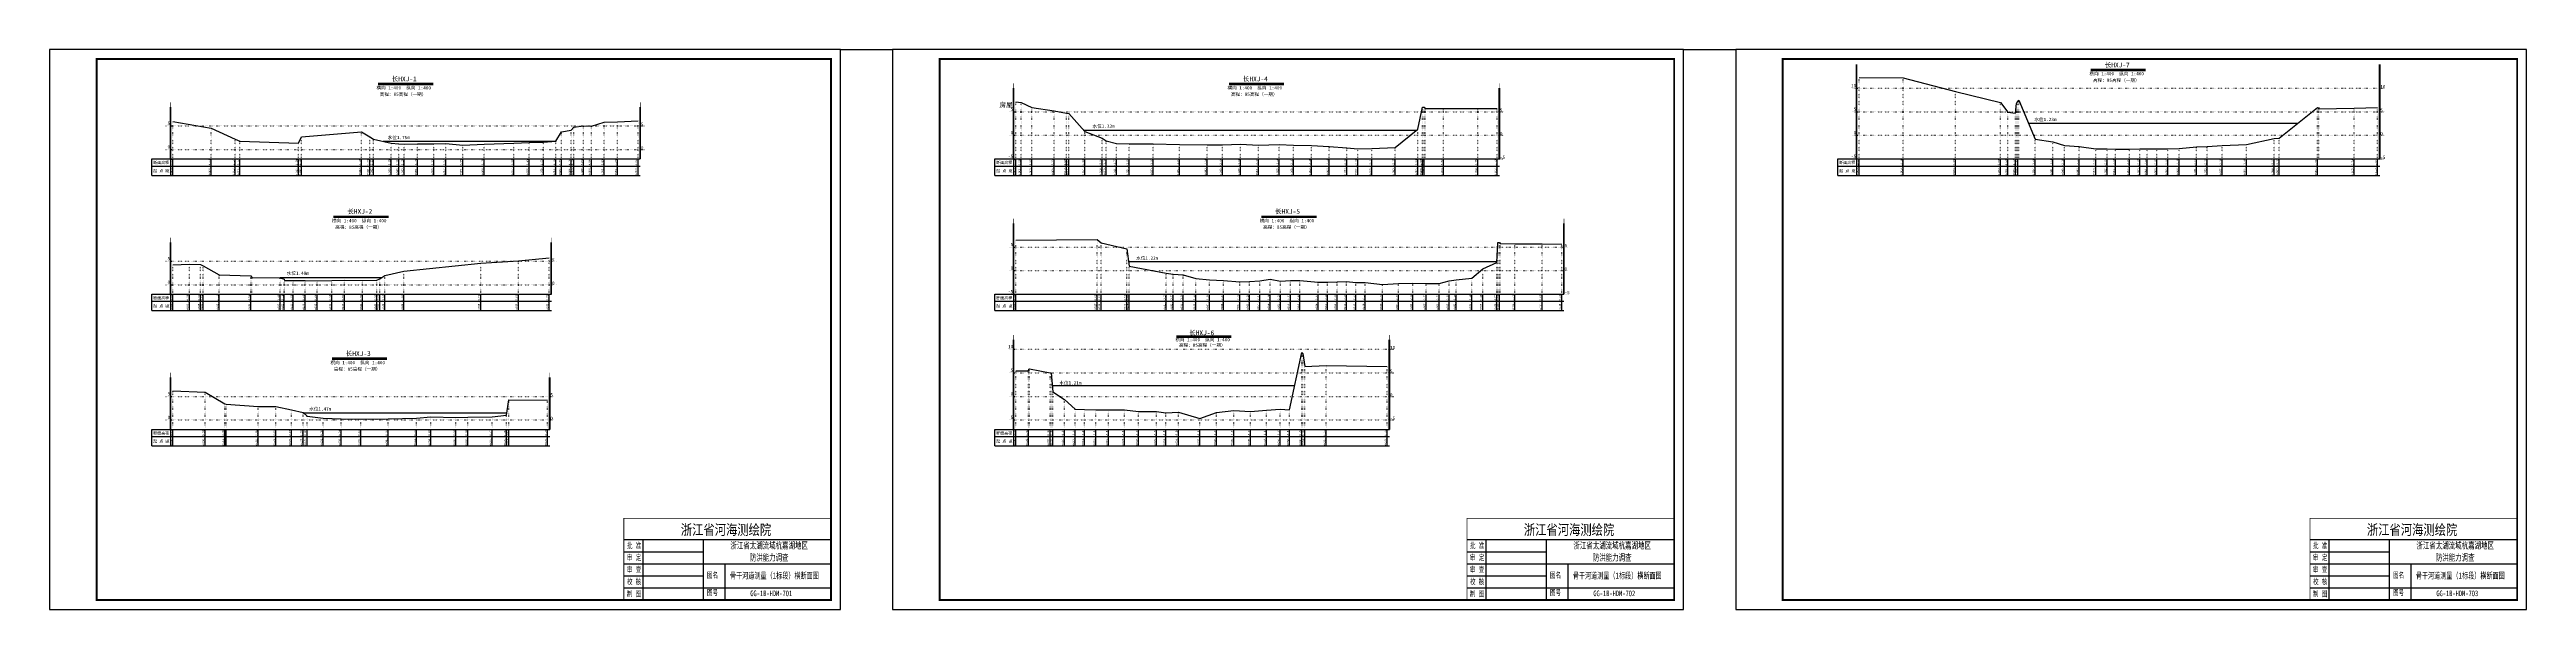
# Model space of a CAD drawing. Header units: millimetres. Extents: x 518104 to 519420, y 3371901 to 3372198.
import ezdxf
from ezdxf.enums import TextEntityAlignment as Align

# ---------------------------------------------------------------- set-up
doc = ezdxf.new("R2010")
doc.units = ezdxf.units.MM
doc.header["$LTSCALE"] = 0.4
doc.header["$MEASUREMENT"] = 0
doc.linetypes.add('X4', pattern=[1.6, 0, -1.6])
for name, color, linetype in [('DMX', 1, 'Continuous'), ('TEXT', 7, 'Continuous'), ('zdm1', 5, 'Continuous'), ('ZDMT5', 3, 'Continuous'), ('ZJ', 7, 'Continuous'), ('图框', 7, 'Continuous'), ('断面名称', 5, 'Continuous'), ('比例尺', 3, 'Continuous'), ('水位', 4, 'Continuous')]:
    doc.layers.add(name, color=color, linetype=linetype)
doc.styles.add('HDM', font='仿宋_GB2312.ttf')
doc.styles.add('tk2', font='SimSun.ttf', dxfattribs={"width": 0.8})

msp = doc.modelspace()

# ---------------------------------------------------------------- linework, layer by layer
at = {"lineweight": 100, "const_width": 0.5}
for points in [[(518519.4, 3371949.2), (518409.4, 3371949.2), (518409.4, 3371905.9), (518519.4, 3371905.9), (518519.4, 3371949.2)], [(518967.1, 3371949.2), (518857.1, 3371949.2), (518857.1, 3371905.9), (518967.1, 3371905.9), (518967.1, 3371949.2)], [(519414.8, 3371949.2), (519304.8, 3371949.2), (519304.8, 3371905.9), (519414.8, 3371905.9), (519414.8, 3371949.2)]]:
    msp.add_lwpolyline(points, dxfattribs=at)
at = {"layer": 'DMX', "linetype": 'Continuous', "flags": 128}
for points in [[(519065.3, 3372183), (519088.7, 3372182.8), (519116.6, 3372175.6), (519140.5, 3372169.8), (519144.3, 3372164.6), (519148.4, 3372164.2), (519148.9, 3372169.3), (519149.6, 3372170.7), (519150.1, 3372171.1), (519158.8, 3372150.4), (519168.2, 3372148.9), (519174.4, 3372146.9), (519182.2, 3372146.4), (519191, 3372145.3), (519197.1, 3372145.3), (519201.5, 3372145.1), (519208.9, 3372145.1), (519214.5, 3372145.2), (519218.3, 3372145.3), (519223.5, 3372145.3), (519229.3, 3372145.3), (519235.3, 3372145.4), (519244.6, 3372146.3), (519250.1, 3372146.4), (519258.2, 3372146.9), (519271, 3372147.5), (519285.7, 3372150.7), (519288.4, 3372150.8), (519308.8, 3372167.1), (519309.3, 3372166.8), (519309.4, 3372167.2), (519309.5, 3372166.4), (519328.2, 3372166.8), (519340.6, 3372167.2)], [(518617.6, 3372170.1), (518620.4, 3372169.8), (518626.1, 3372167.2), (518637.9, 3372165.4), (518644.4, 3372164.1), (518645.7, 3372163.9), (518645.7, 3372163.9), (518654.1, 3372154.4), (518663.3, 3372150.8), (518665.5, 3372149.5), (518671, 3372148.1), (518677.7, 3372147.8), (518690.5, 3372147.8), (518704.4, 3372147.6), (518719.1, 3372147.4), (518727.2, 3372147.3), (518736.9, 3372147.7), (518746.4, 3372147.1), (518757.4, 3372147.6), (518765, 3372147.1), (518774.6, 3372146.9), (518783.9, 3372146.4), (518793.3, 3372145.8), (518799.1, 3372145.2), (518806.6, 3372145.4), (518818.9, 3372146), (518831, 3372155.6), (518833.5, 3372167.3), (518834.3, 3372167.3), (518834.9, 3372166.7), (518844.7, 3372166.7), (518862.8, 3372166.7), (518873.1, 3372166.6)], [(518169.9, 3372159.8), (518190.2, 3372156.2), (518202.9, 3372150.3), (518205.4, 3372149.3), (518236.5, 3372148.3), (518238.1, 3372151.6), (518270, 3372154.3), (518274.4, 3372151.5), (518276.4, 3372150.4), (518285.7, 3372148.3), (518289.9, 3372147.9), (518292.7, 3372147.7), (518299.8, 3372147.8), (518308.5, 3372147.9), (518314.8, 3372148), (518323.8, 3372147.2), (518335.2, 3372147.7), (518351, 3372148.3), (518359.1, 3372148.6), (518366.7, 3372148.7), (518373.3, 3372149.2), (518376.3, 3372154.2), (518381.4, 3372155.2), (518382.8, 3372156.7), (518388, 3372157.4), (518392.1, 3372157.2), (518398.9, 3372159.4), (518406, 3372159.6), (518416.9, 3372160)], [(518617.6, 3372096.8), (518660.7, 3372097.2), (518662.8, 3372095.3), (518676.4, 3372092.1), (518677.7, 3372082.9), (518697.3, 3372079.2), (518701, 3372078.8), (518706.4, 3372078.3), (518713.1, 3372076.5), (518720.3, 3372075.8), (518727.8, 3372075.3), (518736.4, 3372074.7), (518741.6, 3372074.9), (518747.1, 3372075.2), (518752.6, 3372076), (518758, 3372075), (518763.3, 3372075.3), (518768.4, 3372075.3), (518778.1, 3372074.4), (518783.1, 3372074.5), (518788.1, 3372074.7), (518793.1, 3372074.9), (518798.1, 3372074.3), (518803.1, 3372074.3), (518812.3, 3372073.3), (518820.8, 3372073.8), (518828.4, 3372074), (518835.5, 3372073.8), (518842.4, 3372073.8), (518847.7, 3372075.2), (518851.3, 3372075.8), (518859.7, 3372076.6), (518865.5, 3372081.6), (518872.9, 3372085), (518873.4, 3372095.6), (518874.4, 3372095.6), (518874.8, 3372095), (518882.5, 3372094.9), (518897.1, 3372094.8), (518907.4, 3372094.7)], [(518169.9, 3372083.7), (518178.6, 3372084.1), (518184.6, 3372083.9), (518186, 3372083.2), (518194.5, 3372078.4), (518211.2, 3372077.8), (518211.8, 3372077), (518226.9, 3372076.8), (518228.9, 3372076), (518229.2, 3372075.4), (518233.7, 3372075.4), (518240.1, 3372075.3), (518246.5, 3372075.2), (518254.3, 3372075.4), (518261, 3372075.5), (518270.6, 3372075.4), (518278.2, 3372075.5), (518279.7, 3372076.2), (518282.5, 3372078.1), (518292.5, 3372080.4), (518333.4, 3372084.6), (518353.4, 3372085.8), (518369.7, 3372087.4)], [(518617.6, 3372027.5), (518624.2, 3372027.5), (518624.5, 3372028.4), (518624.8, 3372028.5), (518635.7, 3372026.3), (518636.2, 3372026.3), (518637.2, 3372016.3), (518643.3, 3372012.3), (518649.1, 3372007.1), (518654, 3372006.9), (518660, 3372006.7), (518666.8, 3372006.8), (518675.3, 3372006.7), (518682.7, 3372005.9), (518692.3, 3372005.9), (518697.1, 3372005.1), (518703.9, 3372005.6), (518715.3, 3372002.2), (518724.1, 3372005.4), (518733.2, 3372006.4), (518742.2, 3372005.9), (518750.7, 3372006.5), (518757.9, 3372007.1), (518762.9, 3372006.8), (518769.4, 3372037.1), (518770, 3372036.6), (518771, 3372029.8), (518782.3, 3372030.3), (518814.7, 3372029.8)], [(518169.9, 3372016.9), (518187, 3372016.2), (518197.5, 3372010), (518198.2, 3372009.8), (518215.1, 3372008.6), (518224.5, 3372008.5), (518232.9, 3372006.7), (518239.1, 3372005.3), (518241.1, 3372003.4), (518249.6, 3372002.3), (518259.3, 3372002), (518269.6, 3372001.8), (518284.2, 3372002), (518299.2, 3372002.3), (518306.9, 3372003.1), (518320.1, 3372002.7), (518326.5, 3372002.9), (518339.4, 3372003.1), (518347, 3372003.9), (518348.2, 3372012), (518368.8, 3372011.9)]]:
    msp.add_lwpolyline(points, dxfattribs=at)
at = {"layer": 'TEXT', "color": 0}
for p, q in [((518409.4, 3371938, 0), (518519.4, 3371938, 0)), ((518419.4, 3371938, 0), (518419.4, 3371912.3, 0)), ((518451.5, 3371938, 0), (518451.5, 3371912.3, 0)), ((518857.1, 3371938, 0), (518967.1, 3371938, 0)), ((518867.1, 3371938, 0), (518867.1, 3371912.3, 0)), ((518899.2, 3371938, 0), (518899.2, 3371912.3, 0)), ((519304.8, 3371938, 0), (519414.8, 3371938, 0)), ((519314.8, 3371938, 0), (519314.8, 3371912.3, 0)), ((519346.9, 3371938, 0), (519346.9, 3371912.3, 0)), ((518409.4, 3371931.5, 0), (518451.5, 3371931.5, 0)), ((518409.4, 3371925.1, 0), (518451.5, 3371925.1, 0)), ((518451.5, 3371925.1, 0), (518519.4, 3371925.1, 0)), ((518463, 3371925.1, 0), (518463, 3371905.9, 0)), ((518857.1, 3371931.5, 0), (518899.2, 3371931.5, 0)), ((518857.1, 3371925.1, 0), (518899.2, 3371925.1, 0)), ((518899.2, 3371925.1, 0), (518967.1, 3371925.1, 0)), ((518910.7, 3371925.1, 0), (518910.7, 3371905.9, 0)), ((519304.8, 3371931.5, 0), (519346.9, 3371931.5, 0)), ((519304.8, 3371925.1, 0), (519346.9, 3371925.1, 0)), ((519346.9, 3371925.1, 0), (519414.8, 3371925.1, 0)), ((519358.4, 3371925.1, 0), (519358.4, 3371905.9, 0)), ((518409.4, 3371918.7, 0), (518451.5, 3371918.7, 0)), ((518409.4, 3371912.3, 0), (518519.4, 3371912.3, 0)), ((518419.4, 3371912.3, 0), (518419.4, 3371905.9, 0)), ((518451.5, 3371912.3, 0), (518451.5, 3371905.9, 0)), ((518857.1, 3371918.7, 0), (518899.2, 3371918.7, 0)), ((518857.1, 3371912.3, 0), (518967.1, 3371912.3, 0)), ((518867.1, 3371912.3, 0), (518867.1, 3371905.9, 0)), ((518899.2, 3371912.3, 0), (518899.2, 3371905.9, 0)), ((519304.8, 3371918.7, 0), (519346.9, 3371918.7, 0)), ((519304.8, 3371912.3, 0), (519414.8, 3371912.3, 0)), ((519314.8, 3371912.3, 0), (519314.8, 3371905.9, 0)), ((519346.9, 3371912.3, 0), (519346.9, 3371905.9, 0))]:
    msp.add_line(p, q, dxfattribs=at)
at = {"layer": 'zdm1', "linetype": 'Continuous'}
for p, q in [((519064, 3372139.9), (519064, 3372189.9)), ((519064.2, 3372139.9), (519064.2, 3372189.9)), ((519341.7, 3372139.9), (519341.7, 3372189.9)), ((519342, 3372139.9), (519342, 3372189.9)), ((518616.3, 3372139.9), (518616.3, 3372177.4)), ((518616.5, 3372139.9), (518616.5, 3372177.4)), ((518874.2, 3372139.9), (518874.2, 3372177.4)), ((518874.5, 3372139.9), (518874.5, 3372177.4)), ((518168.6, 3372139.9), (518168.6, 3372167.4)), ((518168.8, 3372139.9), (518168.8, 3372167.4)), ((518418, 3372139.9), (518418, 3372167.4)), ((518418.2, 3372139.9), (518418.2, 3372167.4)), ((518158.7, 3372139.9), (518169.9, 3372139.9)), ((518158.7, 3372131.1), (518158.7, 3372139.9)), ((518158.7, 3372136.1), (518418.1, 3372136.1)), ((518168.7, 3372131.1), (518168.7, 3372139.9)), ((518169.9, 3372139.9), (518418.1, 3372139.9)), ((518606.4, 3372139.9), (518617.6, 3372139.9)), ((518606.4, 3372131.1), (518606.4, 3372139.9)), ((518606.4, 3372136.1), (518874.4, 3372136.1)), ((518616.4, 3372131.1), (518616.4, 3372139.9)), ((518617.6, 3372139.9), (518874.4, 3372139.9)), ((519054.1, 3372139.9), (519065.3, 3372139.9)), ((519054.1, 3372131.1), (519054.1, 3372139.9)), ((519054.1, 3372136.1), (519341.9, 3372136.1)), ((519064.1, 3372131.1), (519064.1, 3372139.9)), ((519065.3, 3372139.9), (519341.9, 3372139.9)), ((518158.7, 3372131.1), (518418.1, 3372131.1)), ((518606.4, 3372131.1), (518874.4, 3372131.1)), ((519054.1, 3372131.1), (519341.9, 3372131.1)), ((518168.6, 3372068.1), (518168.6, 3372095.6)), ((518168.8, 3372068.1), (518168.8, 3372095.6)), ((518370.8, 3372068.1), (518370.8, 3372095.6)), ((518371, 3372068.1), (518371, 3372095.6)), ((518616.3, 3372068.1), (518616.3, 3372105.6)), ((518616.5, 3372068.1), (518616.5, 3372105.6)), ((518908.5, 3372068.1), (518908.5, 3372105.6)), ((518908.8, 3372068.1), (518908.8, 3372105.6)), ((518158.7, 3372068.1), (518169.9, 3372068.1)), ((518158.7, 3372059.4), (518158.7, 3372068.1)), ((518158.7, 3372064.4), (518370.9, 3372064.4)), ((518158.7, 3372059.4), (518370.9, 3372059.4)), ((518168.7, 3372059.4), (518168.7, 3372068.1)), ((518169.9, 3372068.1), (518370.9, 3372068.1)), ((518606.4, 3372068.1), (518617.6, 3372068.1)), ((518606.4, 3372059.4), (518606.4, 3372068.1)), ((518606.4, 3372064.4), (518908.6, 3372064.4)), ((518606.4, 3372059.4), (518908.6, 3372059.4)), ((518616.4, 3372059.4), (518616.4, 3372068.1)), ((518617.6, 3372068.1), (518908.6, 3372068.1)), ((518616.3, 3371996.4), (518616.3, 3372043.9)), ((518616.5, 3371996.4), (518616.5, 3372043.9)), ((518815.8, 3371996.4), (518815.8, 3372043.9)), ((518816.1, 3371996.4), (518816.1, 3372043.9)), ((518168.6, 3371996.4), (518168.6, 3372023.9)), ((518168.8, 3371996.4), (518168.8, 3372023.9)), ((518369.9, 3371996.4), (518369.9, 3372023.9)), ((518370.2, 3371996.4), (518370.2, 3372023.9)), ((518158.7, 3371996.4), (518169.9, 3371996.4)), ((518158.7, 3371987.6), (518158.7, 3371996.4)), ((518158.7, 3371992.6), (518370, 3371992.6)), ((518168.7, 3371987.6), (518168.7, 3371996.4)), ((518169.9, 3371996.4), (518370, 3371996.4)), ((518606.4, 3371996.4), (518617.6, 3371996.4)), ((518606.4, 3371987.6), (518606.4, 3371996.4)), ((518606.4, 3371992.6), (518815.9, 3371992.6)), ((518616.4, 3371987.6), (518616.4, 3371996.4)), ((518617.6, 3371996.4), (518815.9, 3371996.4)), ((518158.7, 3371987.6), (518370, 3371987.6)), ((518606.4, 3371987.6), (518815.9, 3371987.6))]:
    msp.add_line(p, q, dxfattribs=at)
at = {"layer": 'zdm1', "linetype": 'X4'}
for p, q in [((519061.6, 3372177.4), (519344.4, 3372177.4)), ((518613.9, 3372164.9), (518876.9, 3372164.9)), ((519061.6, 3372164.9), (519344.4, 3372164.9)), ((518166.2, 3372157.4), (518420.6, 3372157.4)), ((518613.9, 3372152.4), (518876.9, 3372152.4)), ((519061.6, 3372152.4), (519344.4, 3372152.4)), ((518166.2, 3372144.9), (518420.6, 3372144.9)), ((518613.9, 3372139.9), (518876.9, 3372139.9)), ((519061.6, 3372139.9), (519344.4, 3372139.9)), ((518166.2, 3372085.6), (518373.4, 3372085.6)), ((518613.9, 3372093.1), (518911.1, 3372093.1)), ((518166.2, 3372073.1), (518373.4, 3372073.1)), ((518613.9, 3372080.6), (518911.1, 3372080.6)), ((518613.9, 3372068.1), (518911.1, 3372068.1)), ((518613.9, 3372038.9), (518818.4, 3372038.9)), ((518613.9, 3372026.4), (518818.4, 3372026.4)), ((518166.2, 3372013.9), (518372.5, 3372013.9)), ((518613.9, 3372013.9), (518818.4, 3372013.9)), ((518166.2, 3372001.4), (518372.5, 3372001.4)), ((518613.9, 3372001.4), (518818.4, 3372001.4))]:
    msp.add_line(p, q, dxfattribs=at)
at = {"layer": 'zdm1', "linetype": 'Continuous', "flags": 128}
for points in [[(519064.1, 3372187.4, 0.25, 0.25, 0), (519064.1, 3372189.9, 0.25, 0.25, 0)], [(519341.9, 3372187.4, 0.25, 0.25, 0), (519341.9, 3372189.9, 0.25, 0.25, 0)], [(518616.4, 3372177.4, 0.25, 0.25, 0), (518616.4, 3372179.9, 0.25, 0.25, 0)], [(518616.4, 3372172.4, 0.25, 0.25, 0), (518616.4, 3372174.9, 0.25, 0.25, 0)], [(518874.4, 3372177.4, 0.25, 0.25, 0), (518874.4, 3372179.9, 0.25, 0.25, 0)], [(518874.4, 3372172.4, 0.25, 0.25, 0), (518874.4, 3372174.9, 0.25, 0.25, 0)], [(519064.1, 3372182.4, 0.25, 0.25, 0), (519064.1, 3372184.9, 0.25, 0.25, 0)], [(519064.1, 3372177.4, 0.25, 0.25, 0), (519064.1, 3372179.9, 0.25, 0.25, 0)], [(519064.1, 3372172.4, 0.25, 0.25, 0), (519064.1, 3372174.9, 0.25, 0.25, 0)], [(519341.9, 3372182.4, 0.25, 0.25, 0), (519341.9, 3372184.9, 0.25, 0.25, 0)], [(519341.9, 3372177.4, 0.25, 0.25, 0), (519341.9, 3372179.9, 0.25, 0.25, 0)], [(519341.9, 3372172.4, 0.25, 0.25, 0), (519341.9, 3372174.9, 0.25, 0.25, 0)], [(518168.7, 3372167.4, 0.25, 0.25, 0), (518168.7, 3372169.9, 0.25, 0.25, 0)], [(518168.7, 3372162.4, 0.25, 0.25, 0), (518168.7, 3372164.9, 0.25, 0.25, 0)], [(518418.1, 3372167.4, 0.25, 0.25, 0), (518418.1, 3372169.9, 0.25, 0.25, 0)], [(518418.1, 3372162.4, 0.25, 0.25, 0), (518418.1, 3372164.9, 0.25, 0.25, 0)], [(518616.4, 3372167.4, 0.25, 0.25, 0), (518616.4, 3372169.9, 0.25, 0.25, 0)], [(518616.4, 3372162.4, 0.25, 0.25, 0), (518616.4, 3372164.9, 0.25, 0.25, 0)], [(518874.4, 3372167.4, 0.25, 0.25, 0), (518874.4, 3372169.9, 0.25, 0.25, 0)], [(518874.4, 3372162.4, 0.25, 0.25, 0), (518874.4, 3372164.9, 0.25, 0.25, 0)], [(519064.1, 3372167.4, 0.25, 0.25, 0), (519064.1, 3372169.9, 0.25, 0.25, 0)], [(519064.1, 3372162.4, 0.25, 0.25, 0), (519064.1, 3372164.9, 0.25, 0.25, 0)], [(519341.9, 3372167.4, 0.25, 0.25, 0), (519341.9, 3372169.9, 0.25, 0.25, 0)], [(519341.9, 3372162.4, 0.25, 0.25, 0), (519341.9, 3372164.9, 0.25, 0.25, 0)], [(518168.7, 3372157.4, 0.25, 0.25, 0), (518168.7, 3372159.9, 0.25, 0.25, 0)], [(518168.7, 3372152.4, 0.25, 0.25, 0), (518168.7, 3372154.9, 0.25, 0.25, 0)], [(518168.7, 3372147.4, 0.25, 0.25, 0), (518168.7, 3372149.9, 0.25, 0.25, 0)], [(518418.1, 3372157.4, 0.25, 0.25, 0), (518418.1, 3372159.9, 0.25, 0.25, 0)], [(518418.1, 3372152.4, 0.25, 0.25, 0), (518418.1, 3372154.9, 0.25, 0.25, 0)], [(518418.1, 3372147.4, 0.25, 0.25, 0), (518418.1, 3372149.9, 0.25, 0.25, 0)], [(518616.4, 3372157.4, 0.25, 0.25, 0), (518616.4, 3372159.9, 0.25, 0.25, 0)], [(518616.4, 3372152.4, 0.25, 0.25, 0), (518616.4, 3372154.9, 0.25, 0.25, 0)], [(518616.4, 3372147.4, 0.25, 0.25, 0), (518616.4, 3372149.9, 0.25, 0.25, 0)], [(518874.4, 3372157.4, 0.25, 0.25, 0), (518874.4, 3372159.9, 0.25, 0.25, 0)], [(518874.4, 3372152.4, 0.25, 0.25, 0), (518874.4, 3372154.9, 0.25, 0.25, 0)], [(518874.4, 3372147.4, 0.25, 0.25, 0), (518874.4, 3372149.9, 0.25, 0.25, 0)], [(519064.1, 3372157.4, 0.25, 0.25, 0), (519064.1, 3372159.9, 0.25, 0.25, 0)], [(519064.1, 3372152.4, 0.25, 0.25, 0), (519064.1, 3372154.9, 0.25, 0.25, 0)], [(519064.1, 3372147.4, 0.25, 0.25, 0), (519064.1, 3372149.9, 0.25, 0.25, 0)], [(519341.9, 3372157.4, 0.25, 0.25, 0), (519341.9, 3372159.9, 0.25, 0.25, 0)], [(519341.9, 3372152.4, 0.25, 0.25, 0), (519341.9, 3372154.9, 0.25, 0.25, 0)], [(519341.9, 3372147.4, 0.25, 0.25, 0), (519341.9, 3372149.9, 0.25, 0.25, 0)], [(518168.7, 3372142.4, 0.25, 0.25, 0), (518168.7, 3372144.9, 0.25, 0.25, 0)], [(518418.1, 3372142.4, 0.25, 0.25, 0), (518418.1, 3372144.9, 0.25, 0.25, 0)], [(518616.4, 3372142.4, 0.25, 0.25, 0), (518616.4, 3372144.9, 0.25, 0.25, 0)], [(518874.4, 3372142.4, 0.25, 0.25, 0), (518874.4, 3372144.9, 0.25, 0.25, 0)], [(519064.1, 3372142.4, 0.25, 0.25, 0), (519064.1, 3372144.9, 0.25, 0.25, 0)], [(519341.9, 3372142.4, 0.25, 0.25, 0), (519341.9, 3372144.9, 0.25, 0.25, 0)], [(518168.7, 3372095.6, 0.25, 0.25, 0), (518168.7, 3372098.1, 0.25, 0.25, 0)], [(518370.9, 3372095.6, 0.25, 0.25, 0), (518370.9, 3372098.1, 0.25, 0.25, 0)], [(518616.4, 3372105.6, 0.25, 0.25, 0), (518616.4, 3372108.1, 0.25, 0.25, 0)], [(518616.4, 3372100.6, 0.25, 0.25, 0), (518616.4, 3372103.1, 0.25, 0.25, 0)], [(518616.4, 3372095.6, 0.25, 0.25, 0), (518616.4, 3372098.1, 0.25, 0.25, 0)], [(518908.6, 3372105.6, 0.25, 0.25, 0), (518908.6, 3372108.1, 0.25, 0.25, 0)], [(518908.6, 3372100.6, 0.25, 0.25, 0), (518908.6, 3372103.1, 0.25, 0.25, 0)], [(518908.6, 3372095.6, 0.25, 0.25, 0), (518908.6, 3372098.1, 0.25, 0.25, 0)], [(518168.7, 3372090.6, 0.25, 0.25, 0), (518168.7, 3372093.1, 0.25, 0.25, 0)], [(518168.7, 3372085.6, 0.25, 0.25, 0), (518168.7, 3372088.1, 0.25, 0.25, 0)], [(518168.7, 3372080.6, 0.25, 0.25, 0), (518168.7, 3372083.1, 0.25, 0.25, 0)], [(518370.9, 3372090.6, 0.25, 0.25, 0), (518370.9, 3372093.1, 0.25, 0.25, 0)], [(518370.9, 3372085.6, 0.25, 0.25, 0), (518370.9, 3372088.1, 0.25, 0.25, 0)], [(518370.9, 3372080.6, 0.25, 0.25, 0), (518370.9, 3372083.1, 0.25, 0.25, 0)], [(518616.4, 3372090.6, 0.25, 0.25, 0), (518616.4, 3372093.1, 0.25, 0.25, 0)], [(518616.4, 3372085.6, 0.25, 0.25, 0), (518616.4, 3372088.1, 0.25, 0.25, 0)], [(518616.4, 3372080.6, 0.25, 0.25, 0), (518616.4, 3372083.1, 0.25, 0.25, 0)], [(518908.6, 3372090.6, 0.25, 0.25, 0), (518908.6, 3372093.1, 0.25, 0.25, 0)], [(518908.6, 3372085.6, 0.25, 0.25, 0), (518908.6, 3372088.1, 0.25, 0.25, 0)], [(518908.6, 3372080.6, 0.25, 0.25, 0), (518908.6, 3372083.1, 0.25, 0.25, 0)], [(518168.7, 3372075.6, 0.25, 0.25, 0), (518168.7, 3372078.1, 0.25, 0.25, 0)], [(518168.7, 3372070.6, 0.25, 0.25, 0), (518168.7, 3372073.1, 0.25, 0.25, 0)], [(518370.9, 3372075.6, 0.25, 0.25, 0), (518370.9, 3372078.1, 0.25, 0.25, 0)], [(518370.9, 3372070.6, 0.25, 0.25, 0), (518370.9, 3372073.1, 0.25, 0.25, 0)], [(518616.4, 3372075.6, 0.25, 0.25, 0), (518616.4, 3372078.1, 0.25, 0.25, 0)], [(518616.4, 3372070.6, 0.25, 0.25, 0), (518616.4, 3372073.1, 0.25, 0.25, 0)], [(518908.6, 3372075.6, 0.25, 0.25, 0), (518908.6, 3372078.1, 0.25, 0.25, 0)], [(518908.6, 3372070.6, 0.25, 0.25, 0), (518908.6, 3372073.1, 0.25, 0.25, 0)], [(518616.4, 3372043.9, 0.25, 0.25, 0), (518616.4, 3372046.4, 0.25, 0.25, 0)], [(518815.9, 3372043.9, 0.25, 0.25, 0), (518815.9, 3372046.4, 0.25, 0.25, 0)], [(518616.4, 3372038.9, 0.25, 0.25, 0), (518616.4, 3372041.4, 0.25, 0.25, 0)], [(518616.4, 3372033.9, 0.25, 0.25, 0), (518616.4, 3372036.4, 0.25, 0.25, 0)], [(518616.4, 3372028.9, 0.25, 0.25, 0), (518616.4, 3372031.4, 0.25, 0.25, 0)], [(518815.9, 3372038.9, 0.25, 0.25, 0), (518815.9, 3372041.4, 0.25, 0.25, 0)], [(518815.9, 3372033.9, 0.25, 0.25, 0), (518815.9, 3372036.4, 0.25, 0.25, 0)], [(518815.9, 3372028.9, 0.25, 0.25, 0), (518815.9, 3372031.4, 0.25, 0.25, 0)], [(518168.7, 3372023.9, 0.25, 0.25, 0), (518168.7, 3372026.4, 0.25, 0.25, 0)], [(518168.7, 3372018.9, 0.25, 0.25, 0), (518168.7, 3372021.4, 0.25, 0.25, 0)], [(518370, 3372023.9, 0.25, 0.25, 0), (518370, 3372026.4, 0.25, 0.25, 0)], [(518370, 3372018.9, 0.25, 0.25, 0), (518370, 3372021.4, 0.25, 0.25, 0)], [(518616.4, 3372023.9, 0.25, 0.25, 0), (518616.4, 3372026.4, 0.25, 0.25, 0)], [(518616.4, 3372018.9, 0.25, 0.25, 0), (518616.4, 3372021.4, 0.25, 0.25, 0)], [(518815.9, 3372023.9, 0.25, 0.25, 0), (518815.9, 3372026.4, 0.25, 0.25, 0)], [(518815.9, 3372018.9, 0.25, 0.25, 0), (518815.9, 3372021.4, 0.25, 0.25, 0)], [(518168.7, 3372013.9, 0.25, 0.25, 0), (518168.7, 3372016.4, 0.25, 0.25, 0)], [(518168.7, 3372008.9, 0.25, 0.25, 0), (518168.7, 3372011.4, 0.25, 0.25, 0)], [(518168.7, 3372003.9, 0.25, 0.25, 0), (518168.7, 3372006.4, 0.25, 0.25, 0)], [(518370, 3372013.9, 0.25, 0.25, 0), (518370, 3372016.4, 0.25, 0.25, 0)], [(518370, 3372008.9, 0.25, 0.25, 0), (518370, 3372011.4, 0.25, 0.25, 0)], [(518370, 3372003.9, 0.25, 0.25, 0), (518370, 3372006.4, 0.25, 0.25, 0)], [(518616.4, 3372013.9, 0.25, 0.25, 0), (518616.4, 3372016.4, 0.25, 0.25, 0)], [(518616.4, 3372008.9, 0.25, 0.25, 0), (518616.4, 3372011.4, 0.25, 0.25, 0)], [(518616.4, 3372003.9, 0.25, 0.25, 0), (518616.4, 3372006.4, 0.25, 0.25, 0)], [(518815.9, 3372013.9, 0.25, 0.25, 0), (518815.9, 3372016.4, 0.25, 0.25, 0)], [(518815.9, 3372008.9, 0.25, 0.25, 0), (518815.9, 3372011.4, 0.25, 0.25, 0)], [(518815.9, 3372003.9, 0.25, 0.25, 0), (518815.9, 3372006.4, 0.25, 0.25, 0)], [(518168.7, 3371998.9, 0.25, 0.25, 0), (518168.7, 3372001.4, 0.25, 0.25, 0)], [(518370, 3371998.9, 0.25, 0.25, 0), (518370, 3372001.4, 0.25, 0.25, 0)], [(518616.4, 3371998.9, 0.25, 0.25, 0), (518616.4, 3372001.4, 0.25, 0.25, 0)], [(518815.9, 3371998.9, 0.25, 0.25, 0), (518815.9, 3372001.4, 0.25, 0.25, 0)]]:
    msp.add_lwpolyline(points, format="xyseb", dxfattribs=at)
at = {"layer": 'ZDMT5', "linetype": 'X4'}
for p, q in [((519065.3, 3372139.9), (519065.3, 3372183)), ((519088.7, 3372139.9), (519088.7, 3372182.8)), ((519116.6, 3372139.9), (519116.6, 3372175.6)), ((518617.6, 3372139.9), (518617.6, 3372170.1)), ((518620.4, 3372139.9), (518620.4, 3372169.8)), ((518626.1, 3372139.9), (518626.1, 3372167.2)), ((518637.9, 3372139.9), (518637.9, 3372165.4)), ((518644.4, 3372139.9), (518644.4, 3372164.1)), ((518645.7, 3372139.9), (518645.7, 3372163.9)), ((518645.7, 3372139.9), (518645.7, 3372163.9)), ((518833.5, 3372139.9), (518833.5, 3372167.3)), ((518834.3, 3372139.9), (518834.3, 3372167.3)), ((518834.9, 3372139.9), (518834.9, 3372166.7)), ((518844.7, 3372139.9), (518844.7, 3372166.7)), ((518862.8, 3372139.9), (518862.8, 3372166.7)), ((518873.1, 3372139.9), (518873.1, 3372166.6)), ((519140.5, 3372139.9), (519140.5, 3372169.8)), ((519144.3, 3372139.9), (519144.3, 3372164.6)), ((519148.4, 3372139.9), (519148.4, 3372164.2)), ((519148.9, 3372139.9), (519148.9, 3372169.3)), ((519149.6, 3372139.9), (519149.6, 3372170.7)), ((519150.1, 3372139.9), (519150.1, 3372171.1)), ((519308.8, 3372139.9), (519308.8, 3372167.1)), ((519309.3, 3372139.9), (519309.3, 3372166.8)), ((519309.4, 3372139.9), (519309.4, 3372167.2)), ((519309.5, 3372139.9), (519309.5, 3372166.4)), ((519328.2, 3372139.9), (519328.2, 3372166.8)), ((519340.6, 3372139.9), (519340.6, 3372167.2)), ((518169.9, 3372139.9), (518169.9, 3372159.8)), ((518190.2, 3372139.9), (518190.2, 3372156.2)), ((518202.9, 3372139.9), (518202.9, 3372150.3)), ((518205.4, 3372139.9), (518205.4, 3372149.3)), ((518236.5, 3372139.9), (518236.5, 3372148.3)), ((518238.1, 3372139.9), (518238.1, 3372151.6)), ((518270, 3372139.9), (518270, 3372154.3)), ((518274.4, 3372139.9), (518274.4, 3372151.5)), ((518276.4, 3372139.9), (518276.4, 3372150.4)), ((518285.7, 3372139.9), (518285.7, 3372148.3)), ((518351, 3372139.9), (518351, 3372148.3)), ((518359.1, 3372139.9), (518359.1, 3372148.6)), ((518366.7, 3372139.9), (518366.7, 3372148.7)), ((518373.3, 3372139.9), (518373.3, 3372149.2)), ((518376.3, 3372139.9), (518376.3, 3372154.2)), ((518381.4, 3372139.9), (518381.4, 3372155.2)), ((518382.8, 3372139.9), (518382.8, 3372156.7)), ((518388, 3372139.9), (518388, 3372157.4)), ((518392.1, 3372139.9), (518392.1, 3372157.2)), ((518398.9, 3372139.9), (518398.9, 3372159.4)), ((518406, 3372139.9), (518406, 3372159.6)), ((518416.9, 3372139.9), (518416.9, 3372160)), ((518654.1, 3372139.9), (518654.1, 3372154.4)), ((518663.3, 3372139.9), (518663.3, 3372150.8)), ((518665.5, 3372139.9), (518665.5, 3372149.5)), ((518831, 3372139.9), (518831, 3372155.6)), ((519158.8, 3372139.9), (519158.8, 3372150.4)), ((519168.2, 3372139.9), (519168.2, 3372148.9)), ((519285.7, 3372139.9), (519285.7, 3372150.7)), ((519288.4, 3372139.9), (519288.4, 3372150.8)), ((518289.9, 3372139.9), (518289.9, 3372147.9)), ((518292.7, 3372139.9), (518292.7, 3372147.7)), ((518299.8, 3372139.9), (518299.8, 3372147.8)), ((518308.5, 3372139.9), (518308.5, 3372147.9)), ((518314.8, 3372139.9), (518314.8, 3372148)), ((518323.8, 3372139.9), (518323.8, 3372147.2)), ((518335.2, 3372139.9), (518335.2, 3372147.7)), ((518671, 3372139.9), (518671, 3372148.1)), ((518677.7, 3372139.9), (518677.7, 3372147.8)), ((518690.5, 3372139.9), (518690.5, 3372147.8)), ((518704.4, 3372139.9), (518704.4, 3372147.6)), ((518719.1, 3372139.9), (518719.1, 3372147.4)), ((518727.2, 3372139.9), (518727.2, 3372147.3)), ((518736.9, 3372139.9), (518736.9, 3372147.7)), ((518746.4, 3372139.9), (518746.4, 3372147.1)), ((518757.4, 3372139.9), (518757.4, 3372147.6)), ((518765, 3372139.9), (518765, 3372147.1)), ((518774.6, 3372139.9), (518774.6, 3372146.9)), ((518783.9, 3372139.9), (518783.9, 3372146.4)), ((518793.3, 3372139.9), (518793.3, 3372145.8)), ((518799.1, 3372139.9), (518799.1, 3372145.2)), ((518806.6, 3372139.9), (518806.6, 3372145.4)), ((518818.9, 3372139.9), (518818.9, 3372146)), ((519174.4, 3372139.9), (519174.4, 3372146.9)), ((519182.2, 3372139.9), (519182.2, 3372146.4)), ((519191, 3372139.9), (519191, 3372145.3)), ((519197.1, 3372139.9), (519197.1, 3372145.3)), ((519201.5, 3372139.9), (519201.5, 3372145.1)), ((519208.9, 3372139.9), (519208.9, 3372145.1)), ((519214.5, 3372139.9), (519214.5, 3372145.2)), ((519218.3, 3372139.9), (519218.3, 3372145.3)), ((519223.5, 3372139.9), (519223.5, 3372145.3)), ((519229.3, 3372139.9), (519229.3, 3372145.3)), ((519235.3, 3372139.9), (519235.3, 3372145.4)), ((519244.6, 3372139.9), (519244.6, 3372146.3)), ((519250.1, 3372139.9), (519250.1, 3372146.4)), ((519258.2, 3372139.9), (519258.2, 3372146.9)), ((519271, 3372139.9), (519271, 3372147.5)), ((518617.6, 3372068.1), (518617.6, 3372096.8)), ((518660.7, 3372068.1), (518660.7, 3372097.2)), ((518874.4, 3372068.1), (518874.4, 3372095.6)), ((518169.9, 3372068.1), (518169.9, 3372083.7)), ((518178.6, 3372068.1), (518178.6, 3372084.1)), ((518184.6, 3372068.1), (518184.6, 3372083.9)), ((518186, 3372068.1), (518186, 3372083.2)), ((518333.4, 3372068.1), (518333.4, 3372084.6)), ((518353.4, 3372068.1), (518353.4, 3372085.8)), ((518369.7, 3372068.1), (518369.7, 3372087.4)), ((518662.8, 3372068.1), (518662.8, 3372095.3)), ((518676.4, 3372068.1), (518676.4, 3372092.1)), ((518677.7, 3372068.1), (518677.7, 3372082.9)), ((518872.9, 3372068.1), (518872.9, 3372085)), ((518873.4, 3372068.1), (518873.4, 3372095.6)), ((518874.8, 3372068.1), (518874.8, 3372095)), ((518882.5, 3372068.1), (518882.5, 3372094.9)), ((518897.1, 3372068.1), (518897.1, 3372094.8)), ((518907.4, 3372068.1), (518907.4, 3372094.7)), ((518194.5, 3372068.1), (518194.5, 3372078.4)), ((518211.2, 3372068.1), (518211.2, 3372077.8)), ((518211.8, 3372068.1), (518211.8, 3372077)), ((518226.9, 3372068.1), (518226.9, 3372076.8)), ((518228.9, 3372068.1), (518228.9, 3372076)), ((518229.2, 3372068.1), (518229.2, 3372075.4)), ((518233.7, 3372068.1), (518233.7, 3372075.4)), ((518240.1, 3372068.1), (518240.1, 3372075.3)), ((518246.5, 3372068.1), (518246.5, 3372075.2)), ((518254.3, 3372068.1), (518254.3, 3372075.4)), ((518261, 3372068.1), (518261, 3372075.5)), ((518270.6, 3372068.1), (518270.6, 3372075.4)), ((518278.2, 3372068.1), (518278.2, 3372075.5)), ((518279.7, 3372068.1), (518279.7, 3372076.2)), ((518282.5, 3372068.1), (518282.5, 3372078.1)), ((518292.5, 3372068.1), (518292.5, 3372080.4)), ((518697.3, 3372068.1), (518697.3, 3372079.2)), ((518701, 3372068.1), (518701, 3372078.8)), ((518706.4, 3372068.1), (518706.4, 3372078.3)), ((518713.1, 3372068.1), (518713.1, 3372076.5)), ((518720.3, 3372068.1), (518720.3, 3372075.8)), ((518727.8, 3372068.1), (518727.8, 3372075.3)), ((518736.4, 3372068.1), (518736.4, 3372074.7)), ((518741.6, 3372068.1), (518741.6, 3372074.9)), ((518747.1, 3372068.1), (518747.1, 3372075.2)), ((518752.6, 3372068.1), (518752.6, 3372076)), ((518758, 3372068.1), (518758, 3372075)), ((518763.3, 3372068.1), (518763.3, 3372075.3)), ((518768.4, 3372068.1), (518768.4, 3372075.3)), ((518778.1, 3372068.1), (518778.1, 3372074.4)), ((518783.1, 3372068.1), (518783.1, 3372074.5)), ((518788.1, 3372068.1), (518788.1, 3372074.7)), ((518793.1, 3372068.1), (518793.1, 3372074.9)), ((518798.1, 3372068.1), (518798.1, 3372074.3)), ((518803.1, 3372068.1), (518803.1, 3372074.3)), ((518812.3, 3372068.1), (518812.3, 3372073.3)), ((518820.8, 3372068.1), (518820.8, 3372073.8)), ((518828.4, 3372068.1), (518828.4, 3372074)), ((518835.5, 3372068.1), (518835.5, 3372073.8)), ((518842.4, 3372068.1), (518842.4, 3372073.8)), ((518847.7, 3372068.1), (518847.7, 3372075.2)), ((518851.3, 3372068.1), (518851.3, 3372075.8)), ((518859.7, 3372068.1), (518859.7, 3372076.6)), ((518865.5, 3372068.1), (518865.5, 3372081.6)), ((518769.4, 3371996.4), (518769.4, 3372037.1)), ((518770, 3371996.4), (518770, 3372036.6)), ((518782.3, 3371996.4), (518782.3, 3372030.3)), ((518169.9, 3371996.4), (518169.9, 3372016.9)), ((518617.6, 3371996.4), (518617.6, 3372027.5)), ((518624.2, 3371996.4), (518624.2, 3372027.5)), ((518624.5, 3371996.4), (518624.5, 3372028.4)), ((518624.8, 3371996.4), (518624.8, 3372028.5)), ((518635.7, 3371996.4), (518635.7, 3372026.3)), ((518636.2, 3371996.4), (518636.2, 3372026.3)), ((518771, 3371996.4), (518771, 3372029.8)), ((518814.7, 3371996.4), (518814.7, 3372029.8)), ((518187, 3371996.4), (518187, 3372016.2)), ((518197.5, 3371996.4), (518197.5, 3372010)), ((518198.2, 3371996.4), (518198.2, 3372009.8)), ((518215.1, 3371996.4), (518215.1, 3372008.6)), ((518224.5, 3371996.4), (518224.5, 3372008.5)), ((518232.9, 3371996.4), (518232.9, 3372006.7)), ((518239.1, 3371996.4), (518239.1, 3372005.3)), ((518347, 3371996.4), (518347, 3372003.9)), ((518348.2, 3371996.4), (518348.2, 3372012)), ((518368.8, 3371996.4), (518368.8, 3372011.9)), ((518637.2, 3371996.4), (518637.2, 3372016.3)), ((518643.3, 3371996.4), (518643.3, 3372012.3)), ((518649.1, 3371996.4), (518649.1, 3372007.1)), ((518654, 3371996.4), (518654, 3372006.9)), ((518660, 3371996.4), (518660, 3372006.7)), ((518666.8, 3371996.4), (518666.8, 3372006.8)), ((518675.3, 3371996.4), (518675.3, 3372006.7)), ((518682.7, 3371996.4), (518682.7, 3372005.9)), ((518692.3, 3371996.4), (518692.3, 3372005.9)), ((518697.1, 3371996.4), (518697.1, 3372005.1)), ((518703.9, 3371996.4), (518703.9, 3372005.6)), ((518724.1, 3371996.4), (518724.1, 3372005.4)), ((518733.2, 3371996.4), (518733.2, 3372006.4)), ((518742.2, 3371996.4), (518742.2, 3372005.9)), ((518750.7, 3371996.4), (518750.7, 3372006.5)), ((518757.9, 3371996.4), (518757.9, 3372007.1)), ((518762.9, 3371996.4), (518762.9, 3372006.8)), ((518241.1, 3371996.4), (518241.1, 3372003.4)), ((518249.6, 3371996.4), (518249.6, 3372002.3)), ((518259.3, 3371996.4), (518259.3, 3372002)), ((518269.6, 3371996.4), (518269.6, 3372001.8)), ((518284.2, 3371996.4), (518284.2, 3372002)), ((518299.2, 3371996.4), (518299.2, 3372002.3)), ((518306.9, 3371996.4), (518306.9, 3372003.1)), ((518320.1, 3371996.4), (518320.1, 3372002.7)), ((518326.5, 3371996.4), (518326.5, 3372002.9)), ((518339.4, 3371996.4), (518339.4, 3372003.1)), ((518715.3, 3371996.4), (518715.3, 3372002.2))]:
    msp.add_line(p, q, dxfattribs=at)
at = {"layer": 'ZDMT5', "linetype": 'Continuous'}
for p, q in [((518169.9, 3372131.1), (518169.9, 3372139.9)), ((518190.2, 3372131.1), (518190.2, 3372139.9)), ((518202.9, 3372131.1), (518202.9, 3372139.9)), ((518205.4, 3372131.1), (518205.4, 3372139.9)), ((518236.5, 3372131.1), (518236.5, 3372139.9)), ((518238.1, 3372131.1), (518238.1, 3372139.9)), ((518270, 3372131.1), (518270, 3372139.9)), ((518274.4, 3372131.1), (518274.4, 3372139.9)), ((518276.4, 3372131.1), (518276.4, 3372139.9)), ((518285.7, 3372131.1), (518285.7, 3372139.9)), ((518289.9, 3372131.1), (518289.9, 3372139.9)), ((518292.7, 3372131.1), (518292.7, 3372139.9)), ((518299.8, 3372131.1), (518299.8, 3372139.9)), ((518308.5, 3372131.1), (518308.5, 3372139.9)), ((518314.8, 3372131.1), (518314.8, 3372139.9)), ((518323.8, 3372131.1), (518323.8, 3372139.9)), ((518335.2, 3372131.1), (518335.2, 3372139.9)), ((518351, 3372131.1), (518351, 3372139.9)), ((518359.1, 3372131.1), (518359.1, 3372139.9)), ((518366.7, 3372131.1), (518366.7, 3372139.9)), ((518373.3, 3372131.1), (518373.3, 3372139.9)), ((518376.3, 3372131.1), (518376.3, 3372139.9)), ((518381.4, 3372131.1), (518381.4, 3372139.9)), ((518382.8, 3372131.1), (518382.8, 3372139.9)), ((518388, 3372131.1), (518388, 3372139.9)), ((518392.1, 3372131.1), (518392.1, 3372139.9)), ((518398.9, 3372131.1), (518398.9, 3372139.9)), ((518406, 3372131.1), (518406, 3372139.9)), ((518416.9, 3372131.1), (518416.9, 3372139.9)), ((518617.6, 3372131.1), (518617.6, 3372139.9)), ((518620.4, 3372131.1), (518620.4, 3372139.9)), ((518626.1, 3372131.1), (518626.1, 3372139.9)), ((518637.9, 3372131.1), (518637.9, 3372139.9)), ((518644.4, 3372131.1), (518644.4, 3372139.9)), ((518645.7, 3372131.1), (518645.7, 3372139.9)), ((518654.1, 3372131.1), (518654.1, 3372139.9)), ((518663.3, 3372131.1), (518663.3, 3372139.9)), ((518665.5, 3372131.1), (518665.5, 3372139.9)), ((518671, 3372131.1), (518671, 3372139.9)), ((518677.7, 3372131.1), (518677.7, 3372139.9)), ((518690.5, 3372131.1), (518690.5, 3372139.9)), ((518704.4, 3372131.1), (518704.4, 3372139.9)), ((518719.1, 3372131.1), (518719.1, 3372139.9)), ((518727.2, 3372131.1), (518727.2, 3372139.9)), ((518736.9, 3372131.1), (518736.9, 3372139.9)), ((518746.4, 3372131.1), (518746.4, 3372139.9)), ((518757.4, 3372131.1), (518757.4, 3372139.9)), ((518765, 3372131.1), (518765, 3372139.9)), ((518774.6, 3372131.1), (518774.6, 3372139.9)), ((518783.9, 3372131.1), (518783.9, 3372139.9)), ((518793.3, 3372131.1), (518793.3, 3372139.9)), ((518799.1, 3372131.1), (518799.1, 3372139.9)), ((518806.6, 3372131.1), (518806.6, 3372139.9)), ((518818.9, 3372131.1), (518818.9, 3372139.9)), ((518831, 3372131.1), (518831, 3372139.9)), ((518833.5, 3372131.1), (518833.5, 3372139.9)), ((518834.3, 3372131.1), (518834.3, 3372139.9)), ((518844.7, 3372131.1), (518844.7, 3372139.9)), ((518862.8, 3372131.1), (518862.8, 3372139.9)), ((518873.1, 3372131.1), (518873.1, 3372139.9)), ((519065.3, 3372131.1), (519065.3, 3372139.9)), ((519088.7, 3372131.1), (519088.7, 3372139.9)), ((519116.6, 3372131.1), (519116.6, 3372139.9)), ((519140.5, 3372131.1), (519140.5, 3372139.9)), ((519144.3, 3372131.1), (519144.3, 3372139.9)), ((519148.4, 3372131.1), (519148.4, 3372139.9)), ((519149.6, 3372131.1), (519149.6, 3372139.9)), ((519158.8, 3372131.1), (519158.8, 3372139.9)), ((519168.2, 3372131.1), (519168.2, 3372139.9)), ((519174.4, 3372131.1), (519174.4, 3372139.9)), ((519182.2, 3372131.1), (519182.2, 3372139.9)), ((519191, 3372131.1), (519191, 3372139.9)), ((519197.1, 3372131.1), (519197.1, 3372139.9)), ((519201.5, 3372131.1), (519201.5, 3372139.9)), ((519208.9, 3372131.1), (519208.9, 3372139.9)), ((519214.5, 3372131.1), (519214.5, 3372139.9)), ((519218.3, 3372131.1), (519218.3, 3372139.9)), ((519223.5, 3372131.1), (519223.5, 3372139.9)), ((519229.3, 3372131.1), (519229.3, 3372139.9)), ((519235.3, 3372131.1), (519235.3, 3372139.9)), ((519244.6, 3372131.1), (519244.6, 3372139.9)), ((519250.1, 3372131.1), (519250.1, 3372139.9)), ((519258.2, 3372131.1), (519258.2, 3372139.9)), ((519271, 3372131.1), (519271, 3372139.9)), ((519285.7, 3372131.1), (519285.7, 3372139.9)), ((519288.4, 3372131.1), (519288.4, 3372139.9)), ((519308.8, 3372131.1), (519308.8, 3372139.9)), ((519328.2, 3372131.1), (519328.2, 3372139.9)), ((519340.6, 3372131.1), (519340.6, 3372139.9)), ((518169.9, 3372059.4), (518169.9, 3372068.1)), ((518178.6, 3372059.4), (518178.6, 3372068.1)), ((518184.6, 3372059.4), (518184.6, 3372068.1)), ((518186, 3372059.4), (518186, 3372068.1)), ((518194.5, 3372059.4), (518194.5, 3372068.1)), ((518211.2, 3372059.4), (518211.2, 3372068.1)), ((518226.9, 3372059.4), (518226.9, 3372068.1)), ((518228.9, 3372059.4), (518228.9, 3372068.1)), ((518233.7, 3372059.4), (518233.7, 3372068.1)), ((518240.1, 3372059.4), (518240.1, 3372068.1)), ((518246.5, 3372059.4), (518246.5, 3372068.1)), ((518254.3, 3372059.4), (518254.3, 3372068.1)), ((518261, 3372059.4), (518261, 3372068.1)), ((518270.6, 3372059.4), (518270.6, 3372068.1)), ((518278.2, 3372059.4), (518278.2, 3372068.1)), ((518279.7, 3372059.4), (518279.7, 3372068.1)), ((518282.5, 3372059.4), (518282.5, 3372068.1)), ((518292.5, 3372059.4), (518292.5, 3372068.1)), ((518333.4, 3372059.4), (518333.4, 3372068.1)), ((518353.4, 3372059.4), (518353.4, 3372068.1)), ((518369.7, 3372059.4), (518369.7, 3372068.1)), ((518617.6, 3372059.4), (518617.6, 3372068.1)), ((518660.7, 3372059.4), (518660.7, 3372068.1)), ((518662.8, 3372059.4), (518662.8, 3372068.1)), ((518676.4, 3372059.4), (518676.4, 3372068.1)), ((518677.7, 3372059.4), (518677.7, 3372068.1)), ((518697.3, 3372059.4), (518697.3, 3372068.1)), ((518701, 3372059.4), (518701, 3372068.1)), ((518706.4, 3372059.4), (518706.4, 3372068.1)), ((518713.1, 3372059.4), (518713.1, 3372068.1)), ((518720.3, 3372059.4), (518720.3, 3372068.1)), ((518727.8, 3372059.4), (518727.8, 3372068.1)), ((518736.4, 3372059.4), (518736.4, 3372068.1)), ((518741.6, 3372059.4), (518741.6, 3372068.1)), ((518747.1, 3372059.4), (518747.1, 3372068.1)), ((518752.6, 3372059.4), (518752.6, 3372068.1)), ((518758, 3372059.4), (518758, 3372068.1)), ((518763.3, 3372059.4), (518763.3, 3372068.1)), ((518768.4, 3372059.4), (518768.4, 3372068.1)), ((518778.1, 3372059.4), (518778.1, 3372068.1)), ((518783.1, 3372059.4), (518783.1, 3372068.1)), ((518788.1, 3372059.4), (518788.1, 3372068.1)), ((518793.1, 3372059.4), (518793.1, 3372068.1)), ((518798.1, 3372059.4), (518798.1, 3372068.1)), ((518803.1, 3372059.4), (518803.1, 3372068.1)), ((518812.3, 3372059.4), (518812.3, 3372068.1)), ((518820.8, 3372059.4), (518820.8, 3372068.1)), ((518828.4, 3372059.4), (518828.4, 3372068.1)), ((518835.5, 3372059.4), (518835.5, 3372068.1)), ((518842.4, 3372059.4), (518842.4, 3372068.1)), ((518847.7, 3372059.4), (518847.7, 3372068.1)), ((518851.3, 3372059.4), (518851.3, 3372068.1)), ((518859.7, 3372059.4), (518859.7, 3372068.1)), ((518865.5, 3372059.4), (518865.5, 3372068.1)), ((518872.9, 3372059.4), (518872.9, 3372068.1)), ((518874.4, 3372059.4), (518874.4, 3372068.1)), ((518882.5, 3372059.4), (518882.5, 3372068.1)), ((518897.1, 3372059.4), (518897.1, 3372068.1)), ((518907.4, 3372059.4), (518907.4, 3372068.1)), ((518169.9, 3371987.6), (518169.9, 3371996.4)), ((518187, 3371987.6), (518187, 3371996.4)), ((518197.5, 3371987.6), (518197.5, 3371996.4)), ((518198.2, 3371987.6), (518198.2, 3371996.4)), ((518215.1, 3371987.6), (518215.1, 3371996.4)), ((518224.5, 3371987.6), (518224.5, 3371996.4)), ((518232.9, 3371987.6), (518232.9, 3371996.4)), ((518239.1, 3371987.6), (518239.1, 3371996.4)), ((518241.1, 3371987.6), (518241.1, 3371996.4)), ((518249.6, 3371987.6), (518249.6, 3371996.4)), ((518259.3, 3371987.6), (518259.3, 3371996.4)), ((518269.6, 3371987.6), (518269.6, 3371996.4)), ((518284.2, 3371987.6), (518284.2, 3371996.4)), ((518299.2, 3371987.6), (518299.2, 3371996.4)), ((518306.9, 3371987.6), (518306.9, 3371996.4)), ((518320.1, 3371987.6), (518320.1, 3371996.4)), ((518326.5, 3371987.6), (518326.5, 3371996.4)), ((518339.4, 3371987.6), (518339.4, 3371996.4)), ((518347, 3371987.6), (518347, 3371996.4)), ((518348.2, 3371987.6), (518348.2, 3371996.4)), ((518368.8, 3371987.6), (518368.8, 3371996.4)), ((518617.6, 3371987.6), (518617.6, 3371996.4)), ((518624.2, 3371987.6), (518624.2, 3371996.4)), ((518635.7, 3371987.6), (518635.7, 3371996.4)), ((518637.2, 3371987.6), (518637.2, 3371996.4)), ((518643.3, 3371987.6), (518643.3, 3371996.4)), ((518649.1, 3371987.6), (518649.1, 3371996.4)), ((518654, 3371987.6), (518654, 3371996.4)), ((518660, 3371987.6), (518660, 3371996.4)), ((518666.8, 3371987.6), (518666.8, 3371996.4)), ((518675.3, 3371987.6), (518675.3, 3371996.4)), ((518682.7, 3371987.6), (518682.7, 3371996.4)), ((518692.3, 3371987.6), (518692.3, 3371996.4)), ((518697.1, 3371987.6), (518697.1, 3371996.4)), ((518703.9, 3371987.6), (518703.9, 3371996.4)), ((518715.3, 3371987.6), (518715.3, 3371996.4)), ((518724.1, 3371987.6), (518724.1, 3371996.4)), ((518733.2, 3371987.6), (518733.2, 3371996.4)), ((518742.2, 3371987.6), (518742.2, 3371996.4)), ((518750.7, 3371987.6), (518750.7, 3371996.4)), ((518757.9, 3371987.6), (518757.9, 3371996.4)), ((518762.9, 3371987.6), (518762.9, 3371996.4)), ((518769.4, 3371987.6), (518769.4, 3371996.4)), ((518771, 3371987.6), (518771, 3371996.4)), ((518782.3, 3371987.6), (518782.3, 3371996.4)), ((518814.7, 3371987.6), (518814.7, 3371996.4))]:
    msp.add_line(p, q, dxfattribs=at)
at = {"layer": '图框', "flags": 128}
for points in [[(518104.4, 3371900.9), (518524.4, 3371900.9), (518524.4, 3372197.9), (518104.4, 3372197.9)], [(518552.1, 3371900.9), (518972.1, 3371900.9), (518972.1, 3372197.9), (518552.1, 3372197.9)], [(518999.8, 3371900.9), (519419.8, 3371900.9), (519419.8, 3372197.9), (518999.8, 3372197.9)]]:
    msp.add_lwpolyline(points, close=True, dxfattribs=at)
at = {"layer": '图框', "const_width": 1, "flags": 128}
for points in [[(518129.4, 3371905.9), (518519.4, 3371905.9), (518519.4, 3372192.9), (518129.4, 3372192.9)], [(518577.1, 3371905.9), (518967.1, 3371905.9), (518967.1, 3372192.9), (518577.1, 3372192.9)], [(519024.8, 3371905.9), (519414.8, 3371905.9), (519414.8, 3372192.9), (519024.8, 3372192.9)]]:
    msp.add_lwpolyline(points, close=True, dxfattribs=at)
at = {"layer": '比例尺', "color": 3, "linetype": 'Continuous', "lineweight": 40}
for p, q in [((518278.8, 3372179.9), (518308, 3372179.9)), ((518730.8, 3372179.9), (518759.9, 3372179.9)), ((519188.4, 3372187.3), (519217.5, 3372187.3)), ((518255.2, 3372109.4), (518284.4, 3372109.4)), ((518747.9, 3372109.4), (518777.1, 3372109.4)), ((518702.8, 3372045.8), (518731.9, 3372045.8)), ((518254.4, 3372034.1), (518283.5, 3372034.1))]:
    msp.add_line(p, q, dxfattribs=at)
at = {"layer": '比例尺', "color": 3, "linetype": 'Continuous'}
for p, q in [((518278.8, 3372179.4), (518308, 3372179.4)), ((518730.8, 3372179.4), (518759.9, 3372179.4)), ((519188.4, 3372186.8), (519217.5, 3372186.8)), ((518255.2, 3372108.9), (518284.4, 3372108.9)), ((518747.9, 3372108.9), (518777.1, 3372108.9)), ((518702.8, 3372045.3), (518731.9, 3372045.3)), ((518254.4, 3372033.6), (518283.5, 3372033.6))]:
    msp.add_line(p, q, dxfattribs=at)
at = {"layer": '比例尺', "linetype": 'Continuous'}
for points in [[(518524.4, 3372197.9), (518552.1, 3372197.9)], [(518972.1, 3372197.9), (518999.8, 3372197.9)]]:
    msp.add_lwpolyline(points, dxfattribs=at)
at = {"layer": '水位', "color": 6, "linetype": 'Continuous', "flags": 128}
for points in [[(518281.6, 3372149.2), (518373.2, 3372149.2)], [(518830.2, 3372155), (518653.6, 3372155)], [(519298.2, 3372158.6), (519155.3, 3372158.6)], [(518872.9, 3372085.3), (518677.4, 3372085.3)], [(518280.5, 3372076.8), (518226.9, 3372076.8)], [(518765.6, 3372019.4), (518636.9, 3372019.4)], [(518239.3, 3372005.1), (518347.2, 3372005.1)]]:
    msp.add_lwpolyline(points, dxfattribs=at)

# ---------------------------------------------------------------- texts
at = {"layer": 'TEXT', "color": 7, "ltscale": 8, "style": 'tk2'}
for tag, p, s, height, width in [('浙江省河海测绘院', (518439.6, 3371940.4, 0), '（单位名称）', 5.5, 0.8), ('浙江省河海测绘院', (518887.3, 3371940.4, 0), '（单位名称）', 5.5, 0.8), ('浙江省河海测绘院', (519335, 3371940.4, 0), '（单位名称）', 5.5, 0.8), ('批 准', (518411, 3371933.3, 0), '批准', 3, 0.7), ('审 定', (518411, 3371926.9, 0), '审定', 3, 0.7), ('批 准', (518858.7, 3371933.3, 0), '批准', 3, 0.7), ('审 定', (518858.7, 3371926.9, 0), '审定', 3, 0.7), ('批 准', (519306.4, 3371933.3, 0), '批准', 3, 0.7), ('审 定', (519306.4, 3371926.9, 0), '审定', 3, 0.7), ('校 核', (518411, 3371914.1, 0), '校 核', 3, 0.7), ('审 查', (518411, 3371920.5, 0), '审 查', 3, 0.7), ('图号', (518453.5, 3371908.3, 0), '图号', 3, 0.7), ('图名', (518453.5, 3371917.6, 0), '审查', 3, 0.7), ('校 核', (518858.7, 3371914.1, 0), '校 核', 3, 0.7), ('审 查', (518858.7, 3371920.5, 0), '审 查', 3, 0.7), ('图名', (518901.2, 3371917.6, 0), '审查', 3, 0.7), ('图号', (518901.2, 3371908.3, 0), '图号', 3, 0.7), ('校 核', (519306.4, 3371914.1, 0), '校 核', 3, 0.7), ('审 查', (519306.4, 3371920.5, 0), '审 查', 3, 0.7), ('图名', (519348.9, 3371917.6, 0), '审查', 3, 0.7), ('图号', (519348.9, 3371908.3, 0), '图号', 3, 0.7), ('制 图', (518411, 3371907.7, 0), '制 图', 3, 0.7), ('制 图', (518858.7, 3371907.7, 0), '制 图', 3, 0.7), ('制 图', (519306.4, 3371907.7, 0), '制 图', 3, 0.7)]:
    msp.add_attdef(tag, p, s, height=height, dxfattribs=dict(at, width=width))
at = {"layer": 'TEXT', "color": 0, "style": 'tk2', "width": 0.7}
for tag, text, height, p in [('浙江省太湖流域杭嘉湖地区', '浙江省太湖流域杭嘉湖地区', 3.5, (518486.5, 3371934.8, -206.7)), ('防洪能力调查', '防洪能力调查', 3.5, (518486.5, 3371928.4, -206.7)), ('浙江省太湖流域杭嘉湖地区', '浙江省太湖流域杭嘉湖地区', 3.5, (518934.2, 3371934.8, -206.7)), ('防洪能力调查', '防洪能力调查', 3.5, (518934.2, 3371928.4, -206.7)), ('浙江省太湖流域杭嘉湖地区', '浙江省太湖流域杭嘉湖地区', 3.5, (519381.9, 3371934.8, -206.7)), ('防洪能力调查', '防洪能力调查', 3.5, (519381.9, 3371928.4, -206.7)), ('骨干河道测量（1标段）横断面图', '骨干河道测量（1标段）横断面图', 3.3, (518489.3, 3371918.8, -206.7)), ('骨干河道测量（1标段）横断面图', '骨干河道测量（1标段）横断面图', 3.3, (518936.9, 3371918.8, -206.7)), ('骨干河道测量（1标段）横断面图', '骨干河道测量（1标段）横断面图', 3.3, (519384.6, 3371918.8, -206.7)), ('GG-1B-HDM-701', 'GG-1B-HDM-001', 3, (518487.6, 3371909.4, -206.7)), ('GG-1B-HDM-702', 'GG-1B-HDM-001', 3, (518935.3, 3371909.4, -206.7)), ('GG-1B-HDM-703', 'GG-1B-HDM-001', 3, (519383, 3371909.4, -206.7))]:
    msp.add_attdef(tag, text=text, height=height, dxfattribs=at).set_placement(p, align=Align.MIDDLE_CENTER)
at = {"layer": 'zdm1', "linetype": 'Continuous', "style": 'HDM'}
for s, p in [('10', (519063.8, 3372177.4)), ('5', (518616.1, 3372164.9)), ('5', (519063.8, 3372164.9)), ('5', (518168.4, 3372157.4)), ('0', (518616.1, 3372152.4)), ('0', (519063.8, 3372152.4)), ('0', (518168.4, 3372144.9)), ('-5', (518616.1, 3372139.9)), ('-5', (519063.8, 3372139.9)), ('5', (518168.4, 3372085.6)), ('5', (518616.1, 3372093.1)), ('0', (518616.1, 3372080.6)), ('0', (518168.4, 3372073.1)), ('-5', (518616.1, 3372068.1)), ('10', (518616.1, 3372038.9)), ('5', (518616.1, 3372026.4)), ('5', (518168.4, 3372013.9)), ('0', (518168.4, 3372001.4)), ('-5', (518616.1, 3372001.4)), ('0', (518616.1, 3372013.9))]:
    msp.add_text(s, height=1.75, dxfattribs=at).set_placement(p, align=Align.BOTTOM_RIGHT)
for s, p in [('10', (519342.1, 3372177.4)), ('5', (518874.6, 3372164.9)), ('5', (519342.1, 3372164.9)), ('5', (518418.4, 3372157.4)), ('0', (518874.6, 3372152.4)), ('0', (519342.1, 3372152.4)), ('0', (518418.4, 3372144.9)), ('-5', (518874.6, 3372139.9)), ('-5', (519342.1, 3372139.9)), ('5', (518371.2, 3372085.6)), ('5', (518908.9, 3372093.1)), ('0', (518371.2, 3372073.1)), ('0', (518908.9, 3372080.6)), ('-5', (518908.9, 3372068.1)), ('10', (518816.2, 3372038.9)), ('5', (518816.2, 3372026.4)), ('5', (518370.3, 3372013.9)), ('0', (518816.2, 3372013.9)), ('0', (518370.3, 3372001.4)), ('-5', (518816.2, 3372001.4))]:
    msp.add_text(s, height=1.75, dxfattribs=at).set_placement(p)
for s, p in [('断面高程', (518163.7, 3372138)), ('断面高程', (518611.4, 3372138)), ('断面高程', (519059.1, 3372138)), ('起 点 距', (518163.7, 3372133.6)), ('起 点 距', (518611.4, 3372133.6)), ('起 点 距', (519059.1, 3372133.6)), ('起 点 距', (518163.7, 3372061.9)), ('断面高程', (518163.7, 3372066.2)), ('起 点 距', (518611.4, 3372061.9)), ('断面高程', (518611.4, 3372066.2)), ('起 点 距', (518163.7, 3371990.1)), ('断面高程', (518163.7, 3371994.5)), ('起 点 距', (518611.4, 3371990.1)), ('断面高程', (518611.4, 3371994.5))]:
    msp.add_text(s, height=1.5, dxfattribs=at).set_placement(p, align=Align.MIDDLE)
at = {"layer": 'ZDMT5', "linetype": 'Continuous', "style": 'HDM'}
for s, p in [('5.99', (518169.8, 3372138)), ('0+000.0', (518169.8, 3372133.6)), ('4.53', (518190.1, 3372138)), ('0+008.1', (518190.1, 3372133.6)), ('2.17', (518202.8, 3372138)), ('0+013.2', (518202.8, 3372133.6)), ('1.77', (518205.3, 3372138)), ('0+014.2', (518205.3, 3372133.6)), ('1.38', (518236.4, 3372138)), ('0+026.6', (518236.4, 3372133.6)), ('2.71', (518238, 3372138)), ('0+027.3', (518238, 3372133.6)), ('3.79', (518269.9, 3372138)), ('0+040.0', (518269.9, 3372133.6)), ('2.66', (518274.2, 3372138)), ('0+041.8', (518274.2, 3372133.6)), ('2.22', (518276.2, 3372138)), ('0+042.6', (518276.2, 3372133.6)), ('1.38', (518285.6, 3372138)), ('0+046.3', (518285.6, 3372133.6)), ('1.21', (518289.8, 3372138)), ('0+048.0', (518289.8, 3372133.6)), ('0+049.1', (518292.5, 3372133.6)), ('1.15', (518292.5, 3372138)), ('1.18', (518299.7, 3372138)), ('0+051.9', (518299.7, 3372133.6)), ('1.23', (518308.4, 3372138)), ('0+055.4', (518308.4, 3372133.6)), ('1.27', (518314.7, 3372138)), ('0+057.9', (518314.7, 3372133.6)), ('0.95', (518323.6, 3372138)), ('0+061.5', (518323.6, 3372133.6)), ('1.15', (518335.1, 3372138)), ('0+066.1', (518335.1, 3372133.6)), ('1.38', (518350.8, 3372138)), ('0+072.4', (518350.8, 3372133.6)), ('1.49', (518359, 3372138)), ('0+075.7', (518359, 3372133.6)), ('1.53', (518366.5, 3372138)), ('0+078.7', (518366.5, 3372133.6)), ('0+081.3', (518373.1, 3372133.6)), ('1.75', (518373.1, 3372138)), ('3.73', (518376.2, 3372138)), ('0+082.6', (518376.2, 3372133.6)), ('4.14', (518381.3, 3372138)), ('0+084.6', (518381.3, 3372133.6)), ('4.75', (518382.7, 3372138)), ('0+085.2', (518382.7, 3372133.6)), ('5.00', (518387.9, 3372138)), ('0+087.2', (518387.9, 3372133.6)), ('4.94', (518391.9, 3372138)), ('0+088.9', (518391.9, 3372133.6)), ('5.80', (518398.7, 3372138)), ('0+091.6', (518398.7, 3372133.6)), ('5.88', (518405.9, 3372138)), ('0+094.4', (518405.9, 3372133.6)), ('6.04', (518416.7, 3372138)), ('0+098.8', (518416.7, 3372133.6)), ('7.10', (518617.5, 3372138)), ('0+000.0', (518617.5, 3372133.6)), ('6.98', (518620.2, 3372138)), ('0+001.1', (518620.2, 3372133.6)), ('5.92', (518626, 3372138)), ('0+003.4', (518626, 3372133.6)), ('5.23', (518637.8, 3372138)), ('0+008.1', (518637.8, 3372133.6)), ('4.69', (518644.3, 3372138)), ('0+010.7', (518644.3, 3372133.6)), ('4.63', (518645.6, 3372138)), ('0+011.2', (518645.6, 3372133.6)), ('0.83', (518654, 3372138)), ('0+014.6', (518654, 3372133.6)), ('-0.64', (518663.2, 3372138)), ('0+018.3', (518663.2, 3372133.6)), ('-1.15', (518665.4, 3372138)), ('0+019.2', (518665.4, 3372133.6)), ('-1.72', (518670.8, 3372138)), ('0+021.3', (518670.8, 3372133.6)), ('-1.84', (518677.5, 3372138)), ('0+024.0', (518677.5, 3372133.6)), ('-1.82', (518690.4, 3372138)), ('0+029.2', (518690.4, 3372133.6)), ('-1.92', (518704.3, 3372138)), ('0+034.7', (518704.3, 3372133.6)), ('-2.00', (518719, 3372138)), ('0+040.6', (518719, 3372133.6)), ('-2.04', (518727.1, 3372138)), ('0+043.8', (518727.1, 3372133.6)), ('-1.88', (518736.8, 3372138)), ('0+047.7', (518736.8, 3372133.6)), ('-2.11', (518746.3, 3372138)), ('0+051.5', (518746.3, 3372133.6)), ('-1.90', (518757.2, 3372138)), ('0+055.9', (518757.2, 3372133.6)), ('-2.12', (518764.8, 3372138)), ('0+058.9', (518764.8, 3372133.6)), ('-2.18', (518774.4, 3372138)), ('0+062.8', (518774.4, 3372133.6)), ('-2.39', (518783.8, 3372138)), ('0+066.5', (518783.8, 3372133.6)), ('-2.62', (518793.1, 3372138)), ('0+070.3', (518793.1, 3372133.6)), ('-2.88', (518798.9, 3372138)), ('0+072.6', (518798.9, 3372133.6)), ('-2.77', (518806.5, 3372138)), ('0+075.6', (518806.5, 3372133.6)), ('-2.55', (518818.8, 3372138)), ('0+080.5', (518818.8, 3372133.6)), ('1.30', (518830.9, 3372138)), ('0+085.3', (518830.9, 3372133.6)), ('5.99', (518833.4, 3372138)), ('0+086.4', (518833.4, 3372133.6)), ('5.98', (518834.2, 3372138)), ('0+086.7', (518834.2, 3372133.6)), ('5.72', (518844.6, 3372138)), ('0+090.8', (518844.6, 3372133.6)), ('5.75', (518862.7, 3372138)), ('0+098.1', (518862.7, 3372133.6)), ('5.70', (518873, 3372138)), ('0+102.2', (518873, 3372133.6)), ('12.27', (519065.2, 3372138)), ('0+000.0', (519065.2, 3372133.6)), ('12.18', (519088.6, 3372138)), ('0+009.3', (519088.6, 3372133.6)), ('9.29', (519116.5, 3372138)), ('0+020.5', (519116.5, 3372133.6)), ('6.99', (519140.3, 3372138)), ('0+030.1', (519140.3, 3372133.6)), ('4.88', (519144.2, 3372138)), ('0+031.6', (519144.2, 3372133.6)), ('4.72', (519148.3, 3372138)), ('0+033.2', (519148.3, 3372133.6)), ('7.35', (519149.5, 3372138)), ('0+033.7', (519149.5, 3372133.6)), ('-0.80', (519158.7, 3372138)), ('0+037.4', (519158.7, 3372133.6)), ('-1.40', (519168.1, 3372138)), ('0+041.1', (519168.1, 3372133.6)), ('-2.18', (519174.2, 3372138)), ('0+043.6', (519174.2, 3372133.6)), ('-2.37', (519182.1, 3372138)), ('0+046.8', (519182.1, 3372133.6)), ('-2.82', (519190.8, 3372138)), ('0+050.3', (519190.8, 3372133.6)), ('-2.84', (519196.9, 3372138)), ('0+052.7', (519196.9, 3372133.6)), ('-2.89', (519201.4, 3372138)), ('0+054.5', (519201.4, 3372133.6)), ('-2.91', (519208.8, 3372138)), ('0+057.4', (519208.8, 3372133.6)), ('-2.85', (519214.4, 3372138)), ('0+059.7', (519214.4, 3372133.6)), ('-2.84', (519218.2, 3372138)), ('0+061.2', (519218.2, 3372133.6)), ('-2.83', (519223.4, 3372138)), ('0+063.3', (519223.4, 3372133.6)), ('-2.81', (519229.2, 3372138)), ('0+065.6', (519229.2, 3372133.6)), ('-2.79', (519235.2, 3372138)), ('0+068.0', (519235.2, 3372133.6)), ('-2.42', (519244.5, 3372138)), ('0+071.7', (519244.5, 3372133.6)), ('-2.39', (519250, 3372138)), ('0+073.9', (519250, 3372133.6)), ('-2.19', (519258.1, 3372138)), ('0+077.2', (519258.1, 3372133.6)), ('-1.95', (519270.8, 3372138)), ('0+082.3', (519270.8, 3372133.6)), ('-0.67', (519285.6, 3372138)), ('0+088.2', (519285.6, 3372133.6)), ('-0.61', (519288.2, 3372138)), ('0+089.2', (519288.2, 3372133.6)), ('5.91', (519308.7, 3372138)), ('0+097.4', (519308.7, 3372133.6)), ('5.79', (519328.1, 3372138)), ('0+105.2', (519328.1, 3372133.6)), ('5.94', (519340.5, 3372138)), ('0+110.1', (519340.5, 3372133.6)), ('4.25', (518169.8, 3372066.2)), ('0+000.0', (518169.8, 3372061.9)), ('4.38', (518178.4, 3372066.2)), ('0+003.5', (518178.4, 3372061.9)), ('4.32', (518184.5, 3372066.2)), ('0+005.9', (518184.5, 3372061.9)), ('4.03', (518185.8, 3372066.2)), ('0+006.4', (518185.8, 3372061.9)), ('2.12', (518194.3, 3372066.2)), ('0+009.8', (518194.3, 3372061.9)), ('1.89', (518211.1, 3372066.2)), ('0+016.5', (518211.1, 3372061.9)), ('1.48', (518226.8, 3372066.2)), ('0+022.8', (518226.8, 3372061.9)), ('1.16', (518228.8, 3372066.2)), ('0+023.6', (518228.8, 3372061.9)), ('0.90', (518233.6, 3372066.2)), ('0+025.5', (518233.6, 3372061.9)), ('0.86', (518240, 3372066.2)), ('0+028.1', (518240, 3372061.9)), ('0.84', (518246.4, 3372066.2)), ('0+030.6', (518246.4, 3372061.9)), ('0.90', (518254.2, 3372066.2)), ('0+033.8', (518254.2, 3372061.9)), ('0.95', (518260.9, 3372066.2)), ('0+036.4', (518260.9, 3372061.9)), ('0.92', (518270.5, 3372066.2)), ('0+040.3', (518270.5, 3372061.9)), ('0.97', (518278.1, 3372066.2)), ('0+043.3', (518278.1, 3372061.9)), ('1.24', (518279.5, 3372066.2)), ('0+043.9', (518279.5, 3372061.9)), ('1.99', (518282.4, 3372066.2)), ('0+045.0', (518282.4, 3372061.9)), ('2.92', (518292.4, 3372066.2)), ('0+049.0', (518292.4, 3372061.9)), ('4.59', (518333.2, 3372066.2)), ('0+065.4', (518333.2, 3372061.9)), ('5.09', (518353.2, 3372066.2)), ('0+073.4', (518353.2, 3372061.9)), ('5.73', (518369.5, 3372066.2)), ('0+079.9', (518369.5, 3372061.9)), ('6.46', (518617.5, 3372066.2)), ('0+000.0', (518617.5, 3372061.9)), ('6.63', (518660.5, 3372066.2)), ('0+017.2', (518660.5, 3372061.9)), ('5.87', (518662.6, 3372066.2)), ('0+018.1', (518662.6, 3372061.9)), ('4.60', (518676.2, 3372066.2)), ('0+023.5', (518676.2, 3372061.9)), ('0.91', (518677.6, 3372066.2)), ('0+024.0', (518677.6, 3372061.9)), ('-0.57', (518697.2, 3372066.2)), ('0+031.9', (518697.2, 3372061.9)), ('-0.73', (518700.9, 3372066.2)), ('0+033.4', (518700.9, 3372061.9)), ('-0.93', (518706.3, 3372066.2)), ('0+035.5', (518706.3, 3372061.9)), ('-1.63', (518713, 3372066.2)), ('0+038.2', (518713, 3372061.9)), ('-1.93', (518720.1, 3372066.2)), ('0+041.1', (518720.1, 3372061.9)), ('-2.13', (518727.7, 3372066.2)), ('0+044.1', (518727.7, 3372061.9)), ('-2.38', (518736.2, 3372066.2)), ('0+047.5', (518736.2, 3372061.9)), ('-2.29', (518741.4, 3372066.2)), ('0+049.6', (518741.4, 3372061.9)), ('-2.17', (518747, 3372066.2)), ('0+051.8', (518747, 3372061.9)), ('-1.86', (518752.5, 3372066.2)), ('0+054.0', (518752.5, 3372061.9)), ('-2.25', (518757.9, 3372066.2)), ('0+056.2', (518757.9, 3372061.9)), ('-2.13', (518763.1, 3372066.2)), ('0+058.3', (518763.1, 3372061.9)), ('-2.14', (518768.2, 3372066.2)), ('0+060.3', (518768.2, 3372061.9)), ('-2.47', (518778, 3372066.2)), ('0+064.2', (518778, 3372061.9)), ('-2.46', (518782.9, 3372066.2)), ('0+066.2', (518782.9, 3372061.9)), ('-2.38', (518787.9, 3372066.2)), ('0+068.2', (518787.9, 3372061.9)), ('-2.29', (518793, 3372066.2)), ('0+070.2', (518793, 3372061.9)), ('-2.51', (518798, 3372066.2)), ('0+072.2', (518798, 3372061.9)), ('-2.52', (518802.9, 3372066.2)), ('0+074.2', (518802.9, 3372061.9)), ('-2.91', (518812.2, 3372066.2)), ('0+077.9', (518812.2, 3372061.9)), ('-2.73', (518820.7, 3372066.2)), ('0+081.3', (518820.7, 3372061.9)), ('-2.66', (518828.2, 3372066.2)), ('0+084.3', (518828.2, 3372061.9)), ('-2.73', (518835.4, 3372066.2)), ('0+087.2', (518835.4, 3372061.9)), ('-2.74', (518842.3, 3372066.2)), ('0+089.9', (518842.3, 3372061.9)), ('-2.15', (518847.6, 3372066.2)), ('0+092.0', (518847.6, 3372061.9)), ('-1.94', (518851.2, 3372066.2)), ('0+093.5', (518851.2, 3372061.9)), ('-1.60', (518859.6, 3372066.2)), ('0+096.8', (518859.6, 3372061.9)), ('0.40', (518865.3, 3372066.2)), ('0+099.1', (518865.3, 3372061.9)), ('1.74', (518872.8, 3372066.2)), ('0+102.1', (518872.8, 3372061.9)), ('6.00', (518874.3, 3372066.2)), ('0+102.7', (518874.3, 3372061.9)), ('5.72', (518882.4, 3372066.2)), ('0+106.0', (518882.4, 3372061.9)), ('5.67', (518897, 3372066.2)), ('0+111.8', (518897, 3372061.9)), ('5.63', (518907.3, 3372066.2)), ('0+115.9', (518907.3, 3372061.9)), ('6.22', (518169.8, 3371994.5)), ('0+000.0', (518169.8, 3371990.1)), ('5.92', (518186.8, 3371994.5)), ('0+006.8', (518186.8, 3371990.1)), ('3.45', (518197.3, 3371994.5)), ('0+011.0', (518197.3, 3371990.1)), ('3.39', (518198.1, 3371994.5)), ('0+011.3', (518198.1, 3371990.1)), ('2.88', (518215, 3371994.5)), ('0+018.1', (518215, 3371990.1)), ('2.87', (518224.4, 3371994.5)), ('0+021.8', (518224.4, 3371990.1)), ('2.15', (518232.8, 3371994.5)), ('0+025.2', (518232.8, 3371990.1)), ('0+027.7', (518238.9, 3371990.1)), ('1.57', (518238.9, 3371994.5)), ('0.80', (518240.9, 3371994.5)), ('0+028.5', (518240.9, 3371990.1)), ('0.39', (518249.5, 3371994.5)), ('0+031.9', (518249.5, 3371990.1)), ('0.24', (518259.2, 3371994.5)), ('0+035.8', (518259.2, 3371990.1)), ('0.16', (518269.5, 3371994.5)), ('0+039.9', (518269.5, 3371990.1)), ('0.25', (518284.1, 3371994.5)), ('0+045.7', (518284.1, 3371990.1)), ('0.37', (518299.1, 3371994.5)), ('0+051.7', (518299.1, 3371990.1)), ('0.69', (518306.8, 3371994.5)), ('0+054.8', (518306.8, 3371990.1)), ('0.53', (518320, 3371994.5)), ('0+060.1', (518320, 3371990.1)), ('0.63', (518326.4, 3371994.5)), ('0+062.6', (518326.4, 3371990.1)), ('0.71', (518339.3, 3371994.5)), ('0+067.8', (518339.3, 3371990.1)), ('1.00', (518346.9, 3371994.5)), ('0+070.8', (518346.9, 3371990.1)), ('4.27', (518348.1, 3371994.5)), ('0+071.3', (518348.1, 3371990.1)), ('4.22', (518368.7, 3371994.5)), ('0+079.5', (518368.7, 3371990.1)), ('5.47', (518617.5, 3371994.5)), ('0+000.0', (518617.5, 3371990.1)), ('5.45', (518624.1, 3371994.5)), ('0+002.6', (518624.1, 3371990.1)), ('4.96', (518635.5, 3371994.5)), ('0+007.2', (518635.5, 3371990.1)), ('0.96', (518637.1, 3371994.5)), ('0+007.8', (518637.1, 3371990.1)), ('-0.64', (518643.2, 3371994.5)), ('0+010.3', (518643.2, 3371990.1)), ('-2.70', (518648.9, 3371994.5)), ('0+012.6', (518648.9, 3371990.1)), ('-2.80', (518653.9, 3371994.5)), ('0+014.6', (518653.9, 3371990.1)), ('-2.88', (518659.9, 3371994.5)), ('0+016.9', (518659.9, 3371990.1)), ('-2.82', (518666.7, 3371994.5)), ('0+019.7', (518666.7, 3371990.1)), ('-2.85', (518675.2, 3371994.5)), ('0+023.1', (518675.2, 3371990.1)), ('-3.17', (518682.6, 3371994.5)), ('0+026.0', (518682.6, 3371990.1)), ('-3.20', (518692.2, 3371994.5)), ('0+029.9', (518692.2, 3371990.1)), ('-3.50', (518697, 3371994.5)), ('0+031.8', (518697, 3371990.1)), ('-3.30', (518703.7, 3371994.5)), ('0+034.5', (518703.7, 3371990.1)), ('-4.65', (518715.2, 3371994.5)), ('0+039.1', (518715.2, 3371990.1)), ('-3.39', (518724, 3371994.5)), ('0+042.6', (518724, 3371990.1)), ('-2.99', (518733, 3371994.5)), ('0+046.2', (518733, 3371990.1)), ('-3.19', (518742.1, 3371994.5)), ('0+049.8', (518742.1, 3371990.1)), ('-2.93', (518750.5, 3371994.5)), ('0+053.2', (518750.5, 3371990.1)), ('-2.72', (518757.8, 3371994.5)), ('0+056.1', (518757.8, 3371990.1)), ('-2.81', (518762.8, 3371994.5)), ('0+058.1', (518762.8, 3371990.1)), ('9.29', (518769.3, 3371994.5)), ('0+060.7', (518769.3, 3371990.1)), ('6.36', (518770.8, 3371994.5)), ('0+061.3', (518770.8, 3371990.1)), ('6.57', (518782.2, 3371994.5)), ('0+065.9', (518782.2, 3371990.1)), ('6.37', (518814.6, 3371994.5)), ('0+078.8', (518814.6, 3371990.1))]:
    msp.add_text(s, height=1, rotation=90, dxfattribs=at).set_placement(p, align=Align.BOTTOM_CENTER)
at = {"layer": 'ZJ', "linetype": 'Continuous', "style": 'HDM'}
msp.add_text('房屋', height=2.5, dxfattribs=at).set_placement((518612.3, 3372168.6), align=Align.MIDDLE)
at = {"layer": '断面名称', "color": 5, "linetype": 'Continuous', "style": 'HDM'}
for s, p in [('长HXJ-7', (519202.4, 3372189.8)), ('长HXJ-1', (518292.7, 3372182.4)), ('长HXJ-4', (518744.7, 3372182.4)), ('长HXJ-2', (518269.1, 3372112.1)), ('长HXJ-5', (518761.8, 3372112.1)), ('长HXJ-6', (518716.2, 3372047.7)), ('长HXJ-3', (518268.3, 3372036.7))]:
    msp.add_text(s, height=2.5, dxfattribs=at).set_placement(p, align=Align.MIDDLE)
at = {"layer": '比例尺', "color": 3, "linetype": 'Continuous', "style": 'HDM'}
for s, p in [('横向 1:400  纵向 1:400', (518306.9, 3372176.2)), ('高程：85高程（一期）', (518304.5, 3372172.8)), ('横向 1:400  纵向 1:400', (518758.9, 3372176.2)), ('高程：85高程（一期）', (518756.5, 3372172.8)), ('横向 1:400  纵向 1:400', (519216.6, 3372183.7)), ('高程：85高程（一期）', (519214.3, 3372180.2)), ('横向 1:400  纵向 1:400', (518283.3, 3372105.7)), ('高程：85高程（一期）', (518280.9, 3372102.3)), ('横向 1:400  纵向 1:400', (518776, 3372105.7)), ('高程：85高程（一期）', (518773.6, 3372102.3)), ('横向 1:400  纵向 1:400', (518731.2, 3372042.6)), ('横向 1:400  纵向 1:400', (518282.5, 3372030.4)), ('高程：85高程（一期）', (518728.9, 3372039.7)), ('高程：85高程（一期）', (518280.1, 3372027))]:
    msp.add_text(s, height=1.75, dxfattribs=at).set_placement(p, align=Align.BOTTOM_RIGHT)
at = {"layer": '水位', "color": 6, "linetype": 'Continuous', "style": 'HDM'}
for s, p in [('水位1.23m', (519164.3, 3372160.9)), ('水位1.75m', (518289.8, 3372151.3)), ('水位1.23m', (518664.1, 3372157.3)), ('水位1.22m', (518687.3, 3372087.3)), ('水位1.48m', (518236.2, 3372079.3)), ('水位1.21m', (518646.5, 3372021.1)), ('水位1.47m', (518248.1, 3372007.3))]:
    msp.add_text(s, height=1.75, dxfattribs=at).set_placement(p, align=Align.MIDDLE)

doc.saveas('drawing.dxf')
